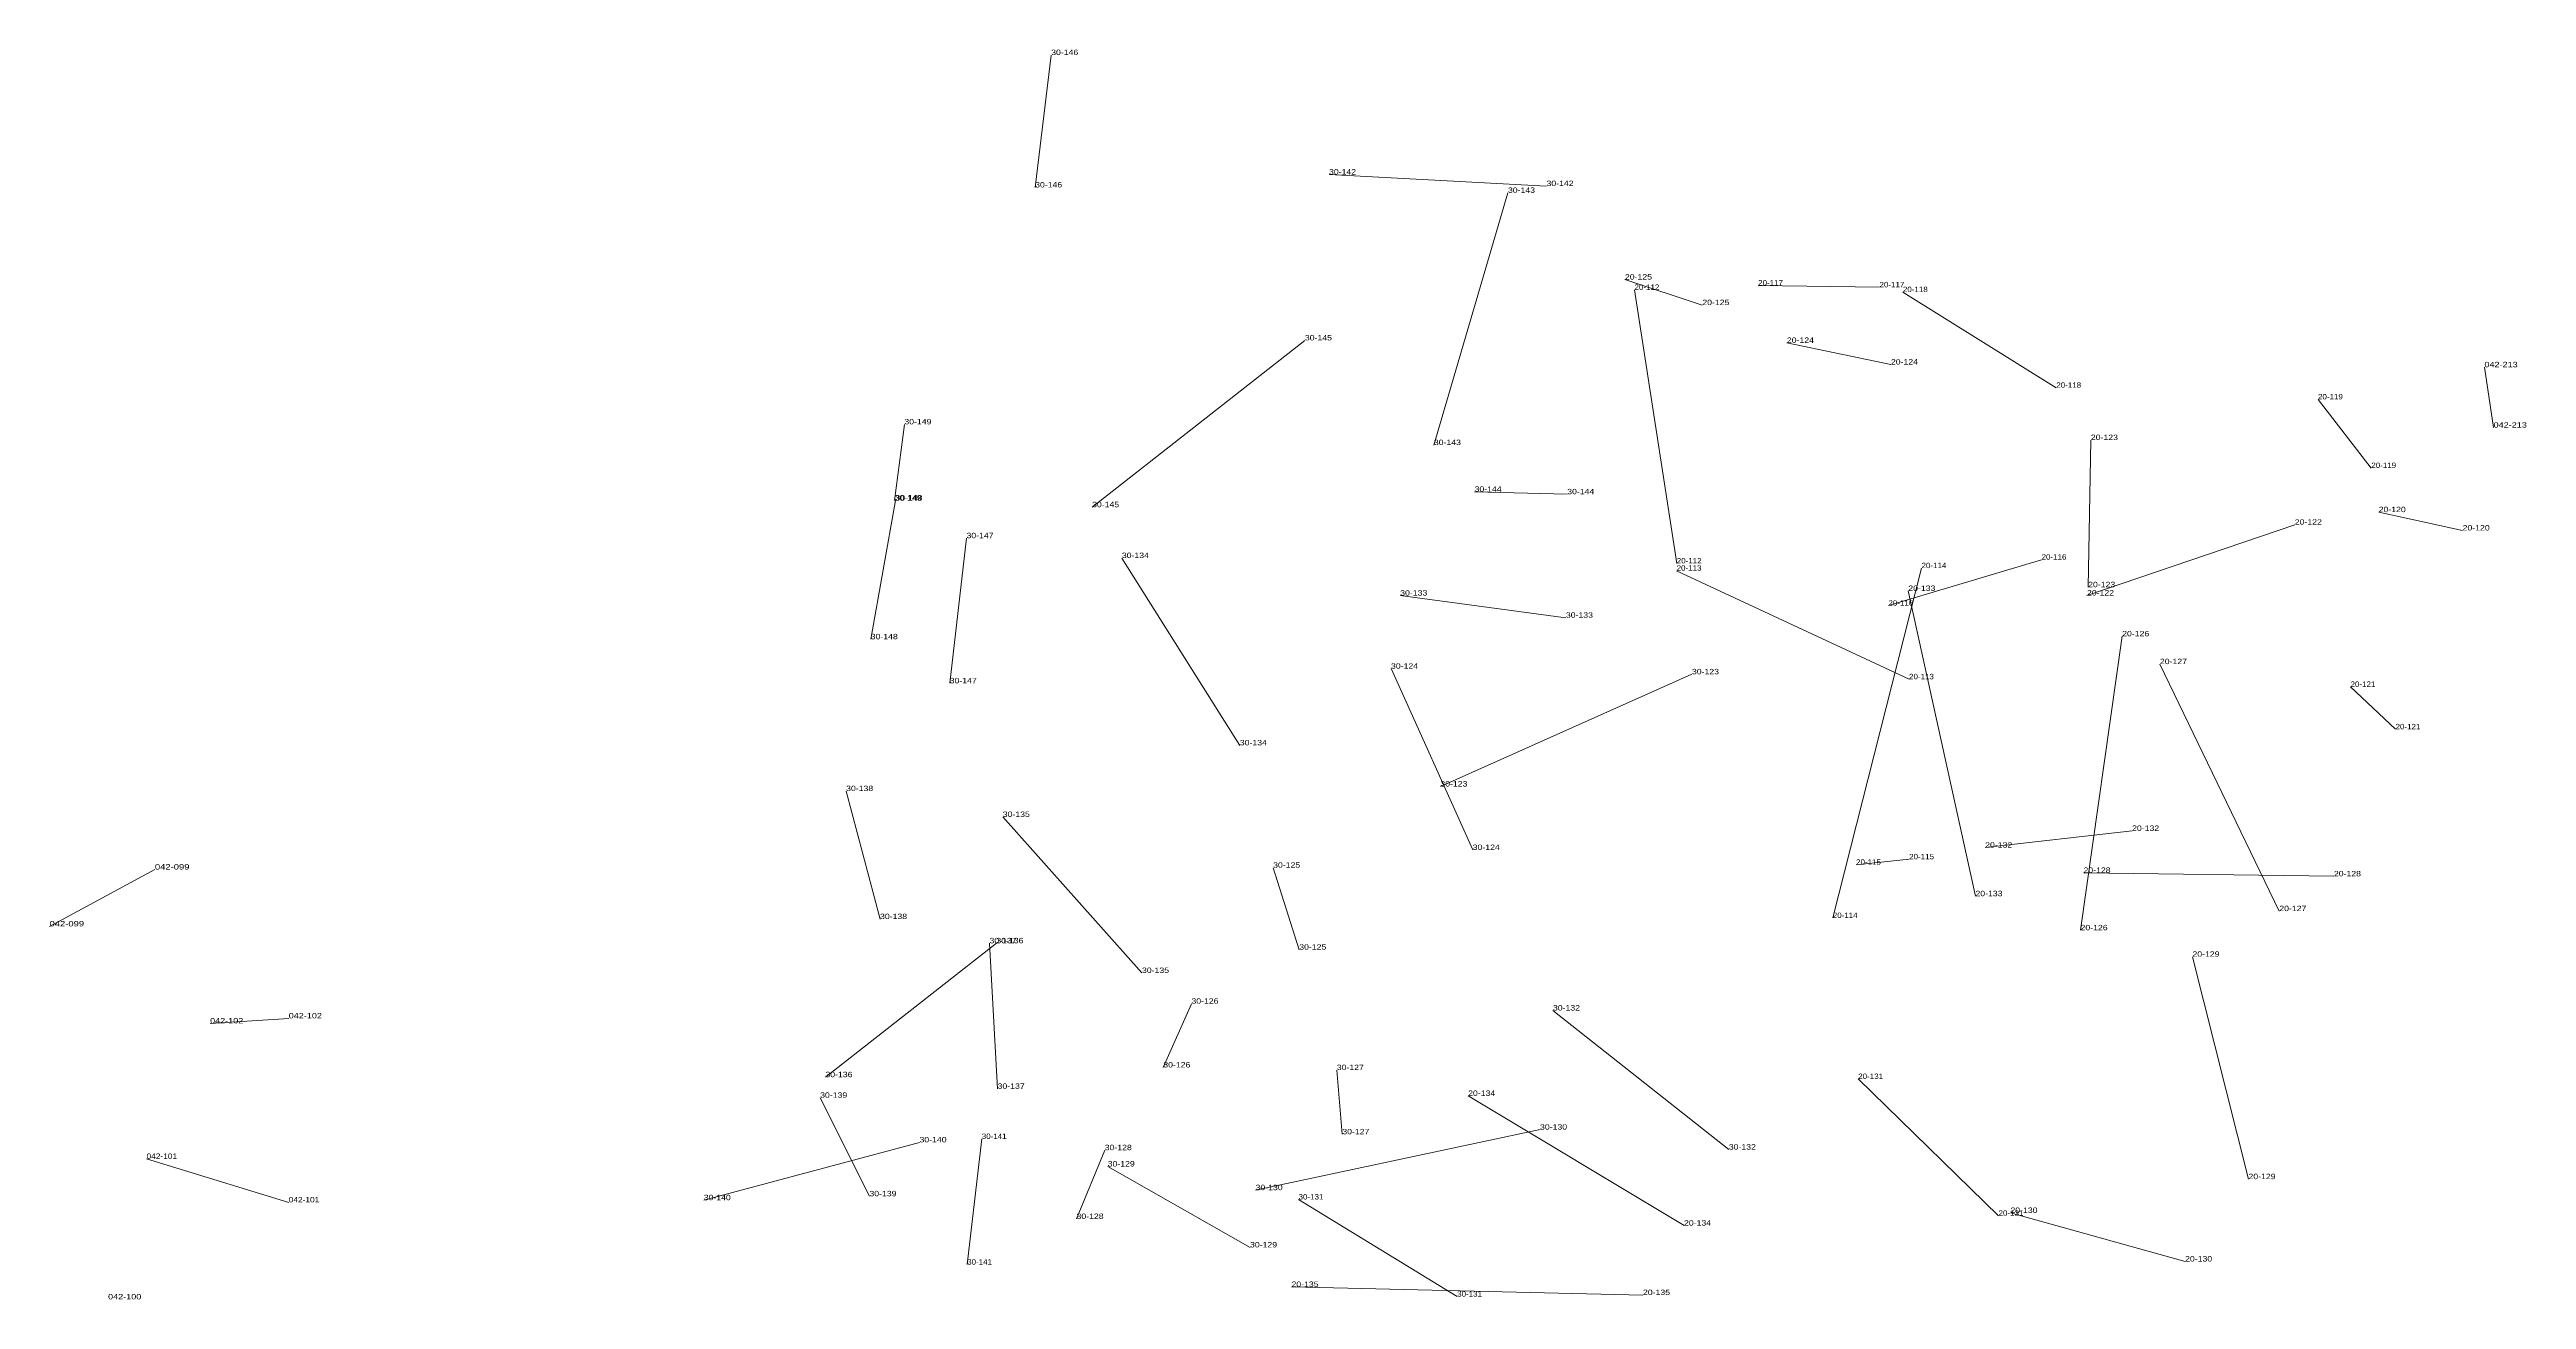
# Model space of a CAD drawing. Header units: metres. Extents: x 571156 to 607184, y 703608 to 727431.
# Drawn here: x 581299 to 582214, y 718526 to 718988 of the extents above; entities that cross this region are included whole.
import ezdxf

# ---------------------------------------------------------------- set-up
doc = ezdxf.new("R2010")
doc.units = ezdxf.units.M
doc.header["$LTSCALE"] = 0.8
doc.layers.add('60', color=7, linetype='Continuous', lineweight=13)
doc.layers.add('61', color=7, linetype='Continuous')

msp = doc.modelspace()

# ---------------------------------------------------------------- linework, layer by layer
at = {"layer": '60'}
for p, q in [((581669.03, 718985.57), (581663.1, 718936.68)), ((581669.03, 718985.57), (581663.1, 718936.68)), ((581851.91, 718937.2), (581771.6, 718941.46)), ((581851.91, 718937.2), (581771.6, 718941.46)), ((581837.67, 718934.68), (581810.32, 718841.57)), ((581837.67, 718934.68), (581810.32, 718841.57)), ((581909.43, 718893.25), (581880.86, 718902.67)), ((581909.43, 718893.25), (581880.86, 718902.67)), ((581909.43, 718893.25), (581880.86, 718902.67)), ((581974.86, 718899.81), (581930.05, 718900.5)), ((581974.86, 718899.81), (581930.05, 718900.5)), ((581974.86, 718899.81), (581930.05, 718900.5)), ((581900, 718797.88), (581884.4, 718898.87)), ((581900, 718797.88), (581884.4, 718898.87)), ((581900, 718797.88), (581884.4, 718898.87)), ((581983.5, 718898.05), (582040.12, 718862.72)), ((581983.5, 718898.05), (582040.12, 718862.72)), ((581983.5, 718898.05), (582040.12, 718862.72)), ((581762.7, 718880.21), (581684.13, 718818.62)), ((581762.7, 718880.21), (581684.13, 718818.62)), ((581979.07, 718871.3), (581940.65, 718879.3)), ((581979.07, 718871.3), (581940.65, 718879.3)), ((581979.07, 718871.3), (581940.65, 718879.3)), ((582201.59, 718848.01), (582198.2, 718870.3)), ((582201.59, 718848.01), (582198.2, 718870.3)), ((582136.75, 718858.43), (582156.43, 718833.1)), ((582136.75, 718858.43), (582156.43, 718833.1)), ((582136.75, 718858.43), (582156.43, 718833.1)), ((581611.2, 718821.08), (581614.82, 718849.21)), ((581611.2, 718821.08), (581614.82, 718849.21)), ((582051.89, 718789.09), (582052.89, 718843.43)), ((582051.89, 718789.09), (582052.89, 718843.43)), ((582051.89, 718789.09), (582052.89, 718843.43)), ((581611.5, 718821.08), (581602.4, 718769.87)), ((581611.5, 718821.08), (581602.4, 718769.87)), ((581825.35, 718824.32), (581859.55, 718823.4)), ((581825.35, 718824.32), (581859.55, 718823.4)), ((582051.45, 718786.03), (582128.17, 718812.18)), ((582051.45, 718786.03), (582128.17, 718812.18)), ((582051.45, 718786.03), (582128.17, 718812.18)), ((582190.14, 718810.04), (582159.15, 718816.8)), ((582190.14, 718810.04), (582159.15, 718816.8)), ((582190.14, 718810.04), (582159.15, 718816.8)), ((581637.76, 718807.19), (581631.55, 718753.62)), ((581637.76, 718807.19), (581631.55, 718753.62)), ((581738.68, 718730.71), (581695.12, 718799.86)), ((581738.68, 718730.71), (581695.12, 718799.86)), ((582034.7, 718799.26), (581978.15, 718782.28)), ((582034.7, 718799.26), (581978.15, 718782.28)), ((582034.7, 718799.26), (581978.15, 718782.28)), ((581899.96, 718795.2), (581985.76, 718755.11)), ((581899.96, 718795.2), (581985.76, 718755.11)), ((581899.96, 718795.2), (581985.76, 718755.11)), ((581957.59, 718666.97), (581990.38, 718796.14)), ((581957.59, 718666.97), (581990.38, 718796.14)), ((581957.59, 718666.97), (581990.38, 718796.14)), ((581859.06, 718777.83), (581797.89, 718786)), ((581859.06, 718777.83), (581797.89, 718786)), ((582010.28, 718675.01), (581985.49, 718787.72)), ((582010.28, 718675.01), (581985.49, 718787.72)), ((582010.28, 718675.01), (581985.49, 718787.72)), ((582064.45, 718770.96), (582049.08, 718662.43)), ((582064.45, 718770.96), (582049.08, 718662.43)), ((582064.45, 718770.96), (582049.08, 718662.43)), ((581794.49, 718759.02), (581824.66, 718692.08)), ((581794.49, 718759.02), (581824.66, 718692.08)), ((581905.6, 718756.94), (581812.71, 718715.5)), ((581905.6, 718756.94), (581812.71, 718715.5)), ((582078.38, 718760.69), (582122.46, 718669.5)), ((582078.38, 718760.69), (582122.46, 718669.5)), ((582078.38, 718760.69), (582122.46, 718669.5)), ((582148.78, 718752.3), (582165.4, 718736.63)), ((582148.78, 718752.3), (582165.4, 718736.63)), ((582148.78, 718752.3), (582165.4, 718736.63)), ((581605.83, 718666.57), (581593.31, 718713.83)), ((581605.83, 718666.57), (581593.31, 718713.83)), ((581702.55, 718646.67), (581651.15, 718704.27)), ((581702.55, 718646.67), (581651.15, 718704.27)), ((582013.87, 718692.94), (582068.11, 718699.12)), ((582013.87, 718692.94), (582068.11, 718699.12)), ((582013.87, 718692.94), (582068.11, 718699.12)), ((581299.21, 718663.86), (581338.11, 718684.85)), ((581299.21, 718663.86), (581338.11, 718684.85)), ((581750.98, 718685.53), (581760.61, 718655.27)), ((581750.98, 718685.53), (581760.61, 718655.27)), ((581985.81, 718688.63), (581966.2, 718686.62)), ((581985.81, 718688.63), (581966.2, 718686.62)), ((581985.81, 718688.63), (581966.2, 718686.62)), ((582142.62, 718682.35), (582050.17, 718683.63)), ((582142.62, 718682.35), (582050.17, 718683.63)), ((582142.62, 718682.35), (582050.17, 718683.63)), ((581648.79, 718657.63), (581585.67, 718608.19)), ((581648.79, 718657.63), (581585.67, 718608.19)), ((581646.26, 718657.63), (581649.24, 718603.89)), ((581646.26, 718657.63), (581649.24, 718603.89)), ((582111.09, 718570.55), (582090.39, 718652.65)), ((582111.09, 718570.55), (582090.39, 718652.65)), ((582111.09, 718570.55), (582090.39, 718652.65)), ((581720.81, 718635.31), (581710.42, 718611.78)), ((581720.81, 718635.31), (581710.42, 718611.78)), ((581358.49, 718628.04), (581387.51, 718629.9)), ((581358.49, 718628.04), (581387.51, 718629.9)), ((581919.22, 718581.46), (581854.29, 718632.81)), ((581919.22, 718581.46), (581854.29, 718632.81)), ((581776.51, 718587.1), (581774.47, 718610.82)), ((581776.51, 718587.1), (581774.47, 718610.82)), ((582018.8, 718557.04), (581967.01, 718607.54)), ((582018.8, 718557.04), (581967.01, 718607.54)), ((582018.8, 718557.04), (581967.01, 718607.54)), ((581583.73, 718600.59), (581601.92, 718564.22)), ((581583.73, 718600.59), (581601.92, 718564.22)), ((581902.67, 718553.4), (581822.98, 718601.29)), ((581902.67, 718553.4), (581822.98, 718601.29)), ((581902.67, 718553.4), (581822.98, 718601.29)), ((581744.49, 718566.48), (581849.51, 718588.83)), ((581744.49, 718566.48), (581849.51, 718588.83)), ((581620.41, 718584.13), (581540.74, 718562.78)), ((581620.41, 718584.13), (581540.74, 718562.78)), ((581643.4, 718585.38), (581638.01, 718539)), ((581643.4, 718585.38), (581638.01, 718539)), ((581688.79, 718581.25), (581678.39, 718555.85)), ((581688.79, 718581.25), (581678.39, 718555.85)), ((581335.02, 718578.03), (581387.51, 718561.97)), ((581335.02, 718578.03), (581387.51, 718561.97)), ((581689.89, 718575.22), (581742.44, 718545.34)), ((581689.89, 718575.22), (581742.44, 718545.34)), ((581760.37, 718563.04), (581818.92, 718527.17)), ((581760.37, 718563.04), (581818.92, 718527.17)), ((582023.2, 718558.08), (582087.68, 718540.14)), ((582023.2, 718558.08), (582087.68, 718540.14)), ((582023.2, 718558.08), (582087.68, 718540.14)), ((581887.52, 718527.76), (581757.75, 718530.76)), ((581887.52, 718527.76), (581757.75, 718530.76)), ((581887.52, 718527.76), (581757.75, 718530.76))]:
    msp.add_line(p, q, dxfattribs=at)

# ---------------------------------------------------------------- texts
for s, width, p in [('30-146', 1.2, (581663.1, 718936.68)), ('30-146', 1.2, (581663.1, 718936.68)), ('30-142', 1.2, (581771.6, 718941.46)), ('30-142', 1.2, (581771.6, 718941.46)), ('20-125', 1.2, (581880.86, 718902.67)), ('20-125', 1.2, (581880.86, 718902.67)), ('20-125', 1.2, (581880.86, 718902.67)), ('20-112', 1.1, (581884.4, 718898.87)), ('20-112', 1.1, (581884.4, 718898.87)), ('20-112', 1.1, (581884.4, 718898.87)), ('20-117', 1.1, (581930.05, 718900.5)), ('20-117', 1.1, (581930.05, 718900.5)), ('20-117', 1.1, (581930.05, 718900.5)), ('20-124', 1.2, (581940.65, 718879.3)), ('20-124', 1.2, (581940.65, 718879.3)), ('20-124', 1.2, (581940.65, 718879.3)), ('042-213', 1.25, (582198.2, 718870.3)), ('042-213', 1.25, (582198.2, 718870.3)), ('20-118', 1.1, (582040.12, 718862.72)), ('20-118', 1.1, (582040.12, 718862.72)), ('20-118', 1.1, (582040.12, 718862.72)), ('30-149', 1.2, (581614.82, 718849.21)), ('30-149', 1.2, (581614.82, 718849.21)), ('20-123', 1.2, (582052.89, 718843.43)), ('20-123', 1.2, (582052.89, 718843.43)), ('20-123', 1.2, (582052.89, 718843.43)), ('30-143', 1.2, (581810.32, 718841.57)), ('30-143', 1.2, (581810.32, 718841.57)), ('20-119', 1.1, (582156.43, 718833.1)), ('20-119', 1.1, (582156.43, 718833.1)), ('20-119', 1.1, (582156.43, 718833.1)), ('30-145', 1.2, (581684.13, 718818.62)), ('30-145', 1.2, (581684.13, 718818.62)), ('30-144', 1.2, (581859.55, 718823.4)), ('30-144', 1.2, (581859.55, 718823.4)), ('20-120', 1.2, (582159.15, 718816.8)), ('20-120', 1.2, (582159.15, 718816.8)), ('20-120', 1.2, (582159.15, 718816.8)), ('20-122', 1.2, (582128.17, 718812.18)), ('20-122', 1.2, (582128.17, 718812.18)), ('20-122', 1.2, (582128.17, 718812.18)), ('30-134', 1.2, (581695.12, 718799.86)), ('30-134', 1.2, (581695.12, 718799.86)), ('20-133', 1.2, (581985.49, 718787.72)), ('20-133', 1.2, (581985.49, 718787.72)), ('20-133', 1.2, (581985.49, 718787.72)), ('20-114', 1.1, (581990.38, 718796.14)), ('20-114', 1.1, (581990.38, 718796.14)), ('20-114', 1.1, (581990.38, 718796.14)), ('30-133', 1.2, (581797.89, 718786)), ('30-133', 1.2, (581797.89, 718786)), ('20-116', 1.1, (581978.15, 718782.28)), ('20-116', 1.1, (581978.15, 718782.28)), ('20-116', 1.1, (581978.15, 718782.28)), ('30-148', 1.2, (581602.4, 718769.87)), ('30-148', 1.2, (581602.4, 718769.87)), ('30-147', 1.2, (581631.55, 718753.62)), ('30-147', 1.2, (581631.55, 718753.62)), ('20-113', 1.1, (581985.76, 718755.11)), ('20-113', 1.1, (581985.76, 718755.11)), ('20-113', 1.1, (581985.76, 718755.11)), ('20-121', 1.1, (582165.4, 718736.63)), ('20-121', 1.1, (582165.4, 718736.63)), ('20-121', 1.1, (582165.4, 718736.63)), ('30-123', 1.2, (581812.71, 718715.5)), ('30-123', 1.2, (581812.71, 718715.5)), ('30-138', 1.2, (581593.31, 718713.83)), ('30-138', 1.2, (581593.31, 718713.83)), ('30-135', 1.2, (581651.15, 718704.27)), ('30-135', 1.2, (581651.15, 718704.27)), ('20-132', 1.2, (582068.11, 718699.12)), ('20-132', 1.2, (582068.11, 718699.12)), ('20-132', 1.2, (582068.11, 718699.12)), ('30-124', 1.2, (581824.66, 718692.08)), ('30-124', 1.2, (581824.66, 718692.08)), ('042-099', 1.3, (581338.11, 718684.85)), ('042-099', 1.3, (581338.11, 718684.85)), ('20-115', 1.1, (581966.2, 718686.62)), ('20-115', 1.1, (581966.2, 718686.62)), ('20-115', 1.1, (581966.2, 718686.62)), ('20-128', 1.2, (582050.17, 718683.63)), ('20-128', 1.2, (582050.17, 718683.63)), ('20-128', 1.2, (582050.17, 718683.63)), ('20-127', 1.2, (582122.46, 718669.5)), ('20-127', 1.2, (582122.46, 718669.5)), ('20-127', 1.2, (582122.46, 718669.5)), ('20-126', 1.2, (582049.08, 718662.43)), ('20-126', 1.2, (582049.08, 718662.43)), ('20-126', 1.2, (582049.08, 718662.43)), ('30-125', 1.2, (581760.61, 718655.27)), ('30-125', 1.2, (581760.61, 718655.27)), ('20-129', 1.2, (582090.39, 718652.65)), ('20-129', 1.2, (582090.39, 718652.65)), ('20-129', 1.2, (582090.39, 718652.65)), ('30-132', 1.2, (581854.29, 718632.81)), ('30-132', 1.2, (581854.29, 718632.81)), ('042-102', 1.25, (581387.51, 718629.9)), ('042-102', 1.25, (581387.51, 718629.9)), ('30-136', 1.2, (581585.67, 718608.19)), ('30-136', 1.2, (581585.67, 718608.19)), ('30-126', 1.2, (581710.42, 718611.78)), ('30-126', 1.2, (581710.42, 718611.78)), ('30-127', 1.2, (581774.47, 718610.82)), ('30-127', 1.2, (581774.47, 718610.82)), ('20-131', 1.1, (581967.01, 718607.54)), ('20-131', 1.1, (581967.01, 718607.54)), ('20-131', 1.1, (581967.01, 718607.54)), ('30-137', 1.2, (581649.24, 718603.89)), ('30-137', 1.2, (581649.24, 718603.89)), ('20-134', 1.2, (581822.98, 718601.29)), ('20-134', 1.2, (581822.98, 718601.29)), ('20-134', 1.2, (581822.98, 718601.29)), ('30-130', 1.2, (581849.51, 718588.83)), ('30-130', 1.2, (581849.51, 718588.83)), ('042-101', 1.15, (581387.51, 718561.97)), ('042-101', 1.15, (581387.51, 718561.97)), ('30-140', 1.2, (581540.74, 718562.78)), ('30-140', 1.2, (581540.74, 718562.78)), ('30-139', 1.2, (581601.92, 718564.22)), ('30-139', 1.2, (581601.92, 718564.22)), ('30-128', 1.2, (581678.39, 718555.85)), ('30-128', 1.2, (581678.39, 718555.85)), ('30-129', 1.2, (581742.44, 718545.34)), ('30-129', 1.2, (581742.44, 718545.34)), ('30-141', 1.1, (581638.01, 718539)), ('30-141', 1.1, (581638.01, 718539)), ('20-130', 1.2, (582087.68, 718540.14)), ('20-130', 1.2, (582087.68, 718540.14)), ('20-130', 1.2, (582087.68, 718540.14)), ('20-135', 1.2, (581757.75, 718530.76)), ('20-135', 1.2, (581757.75, 718530.76)), ('20-135', 1.2, (581757.75, 718530.76)), ('30-131', 1.1, (581818.92, 718527.17)), ('30-131', 1.1, (581818.92, 718527.17))]:
    msp.add_text(s, height=2, dxfattribs=dict(at, width=width)).set_placement(p)
at = {"layer": '61'}
for s, width, p in [('30-146', 1.2, (581669.03, 718985.57)), ('30-146', 1.2, (581669.03, 718985.57)), ('30-143', 1.2, (581837.67, 718934.68)), ('30-143', 1.2, (581837.67, 718934.68)), ('30-142', 1.2, (581851.91, 718937.2)), ('30-142', 1.2, (581851.91, 718937.2)), ('20-117', 1.1, (581974.86, 718899.81)), ('20-117', 1.1, (581974.86, 718899.81)), ('20-117', 1.1, (581974.86, 718899.81)), ('20-118', 1.1, (581983.5, 718898.05)), ('20-118', 1.1, (581983.5, 718898.05)), ('20-118', 1.1, (581983.5, 718898.05)), ('20-125', 1.2, (581909.43, 718893.25)), ('20-125', 1.2, (581909.43, 718893.25)), ('20-125', 1.2, (581909.43, 718893.25)), ('30-145', 1.2, (581762.7, 718880.21)), ('30-145', 1.2, (581762.7, 718880.21)), ('20-124', 1.2, (581979.07, 718871.3)), ('20-124', 1.2, (581979.07, 718871.3)), ('20-124', 1.2, (581979.07, 718871.3)), ('20-119', 1.1, (582136.75, 718858.43)), ('20-119', 1.1, (582136.75, 718858.43)), ('20-119', 1.1, (582136.75, 718858.43)), ('042-213', 1.25, (582201.59, 718848.01)), ('042-213', 1.25, (582201.59, 718848.01)), ('30-144', 1.2, (581825.35, 718824.32)), ('30-144', 1.2, (581825.35, 718824.32)), ('30-149', 1.2, (581611.2, 718821.08)), ('30-149', 1.2, (581611.2, 718821.08)), ('30-148', 1.2, (581611.5, 718821.08)), ('30-148', 1.2, (581611.5, 718821.08)), ('30-147', 1.2, (581637.76, 718807.19)), ('30-147', 1.2, (581637.76, 718807.19)), ('20-120', 1.2, (582190.14, 718810.04)), ('20-120', 1.2, (582190.14, 718810.04)), ('20-120', 1.2, (582190.14, 718810.04)), ('20-112', 1.1, (581900, 718797.88)), ('20-112', 1.1, (581900, 718797.88)), ('20-112', 1.1, (581900, 718797.88)), ('20-116', 1.1, (582034.7, 718799.26)), ('20-116', 1.1, (582034.7, 718799.26)), ('20-116', 1.1, (582034.7, 718799.26)), ('20-113', 1.1, (581899.96, 718795.2)), ('20-113', 1.1, (581899.96, 718795.2)), ('20-113', 1.1, (581899.96, 718795.2)), ('20-123', 1.2, (582051.89, 718789.09)), ('20-123', 1.2, (582051.89, 718789.09)), ('20-123', 1.2, (582051.89, 718789.09)), ('20-122', 1.2, (582051.45, 718786.03)), ('20-122', 1.2, (582051.45, 718786.03)), ('20-122', 1.2, (582051.45, 718786.03)), ('30-133', 1.2, (581859.06, 718777.83)), ('30-133', 1.2, (581859.06, 718777.83)), ('20-126', 1.2, (582064.45, 718770.96)), ('20-126', 1.2, (582064.45, 718770.96)), ('20-126', 1.2, (582064.45, 718770.96)), ('20-127', 1.2, (582078.38, 718760.69)), ('20-127', 1.2, (582078.38, 718760.69)), ('20-127', 1.2, (582078.38, 718760.69)), ('30-124', 1.2, (581794.49, 718759.02)), ('30-124', 1.2, (581794.49, 718759.02)), ('30-123', 1.2, (581905.6, 718756.94)), ('30-123', 1.2, (581905.6, 718756.94)), ('20-121', 1.1, (582148.78, 718752.3)), ('20-121', 1.1, (582148.78, 718752.3)), ('20-121', 1.1, (582148.78, 718752.3)), ('30-134', 1.2, (581738.68, 718730.71)), ('30-134', 1.2, (581738.68, 718730.71)), ('20-115', 1.1, (581985.81, 718688.63)), ('20-115', 1.1, (581985.81, 718688.63)), ('20-115', 1.1, (581985.81, 718688.63)), ('20-132', 1.2, (582013.87, 718692.94)), ('20-132', 1.2, (582013.87, 718692.94)), ('20-132', 1.2, (582013.87, 718692.94)), ('30-125', 1.2, (581750.98, 718685.53)), ('30-125', 1.2, (581750.98, 718685.53)), ('20-128', 1.2, (582142.62, 718682.35)), ('20-128', 1.2, (582142.62, 718682.35)), ('20-128', 1.2, (582142.62, 718682.35)), ('20-133', 1.2, (582010.28, 718675.01)), ('20-133', 1.2, (582010.28, 718675.01)), ('20-133', 1.2, (582010.28, 718675.01)), ('042-099', 1.3, (581299.21, 718663.86)), ('042-099', 1.3, (581299.21, 718663.86)), ('30-138', 1.2, (581605.83, 718666.57)), ('30-138', 1.2, (581605.83, 718666.57)), ('20-114', 1.1, (581957.59, 718666.97)), ('20-114', 1.1, (581957.59, 718666.97)), ('20-114', 1.1, (581957.59, 718666.97)), ('30-137', 1.2, (581646.26, 718657.63)), ('30-137', 1.2, (581646.26, 718657.63)), ('30-136', 1.2, (581648.79, 718657.63)), ('30-136', 1.2, (581648.79, 718657.63)), ('30-135', 1.2, (581702.55, 718646.67)), ('30-135', 1.2, (581702.55, 718646.67)), ('30-126', 1.2, (581720.81, 718635.31)), ('30-126', 1.2, (581720.81, 718635.31)), ('042-102', 1.25, (581358.49, 718628.04)), ('042-102', 1.25, (581358.49, 718628.04)), ('30-139', 1.2, (581583.73, 718600.59)), ('30-139', 1.2, (581583.73, 718600.59)), ('30-127', 1.2, (581776.51, 718587.1)), ('30-127', 1.2, (581776.51, 718587.1)), ('042-101', 1.15, (581335.02, 718578.03)), ('042-101', 1.15, (581335.02, 718578.03)), ('30-140', 1.2, (581620.41, 718584.13)), ('30-140', 1.2, (581620.41, 718584.13)), ('30-141', 1.1, (581643.4, 718585.38)), ('30-141', 1.1, (581643.4, 718585.38)), ('30-128', 1.2, (581688.79, 718581.25)), ('30-128', 1.2, (581688.79, 718581.25)), ('30-132', 1.2, (581919.22, 718581.46)), ('30-132', 1.2, (581919.22, 718581.46)), ('30-129', 1.2, (581689.89, 718575.22)), ('30-129', 1.2, (581689.89, 718575.22)), ('20-129', 1.2, (582111.09, 718570.55)), ('20-129', 1.2, (582111.09, 718570.55)), ('20-129', 1.2, (582111.09, 718570.55)), ('30-130', 1.2, (581744.49, 718566.48)), ('30-130', 1.2, (581744.49, 718566.48)), ('30-131', 1.1, (581760.37, 718563.04)), ('30-131', 1.1, (581760.37, 718563.04)), ('20-134', 1.2, (581902.67, 718553.4)), ('20-134', 1.2, (581902.67, 718553.4)), ('20-134', 1.2, (581902.67, 718553.4)), ('20-131', 1.1, (582018.8, 718557.04)), ('20-131', 1.1, (582018.8, 718557.04)), ('20-131', 1.1, (582018.8, 718557.04)), ('20-130', 1.2, (582023.2, 718558.08)), ('20-130', 1.2, (582023.2, 718558.08)), ('20-130', 1.2, (582023.2, 718558.08)), ('042-100', 1.25, (581320.82, 718526.16)), ('042-100', 1.25, (581320.82, 718526.16)), ('20-135', 1.2, (581887.52, 718527.76)), ('20-135', 1.2, (581887.52, 718527.76)), ('20-135', 1.2, (581887.52, 718527.76))]:
    msp.add_text(s, height=2, dxfattribs=dict(at, width=width)).set_placement(p)

doc.saveas('drawing.dxf')
